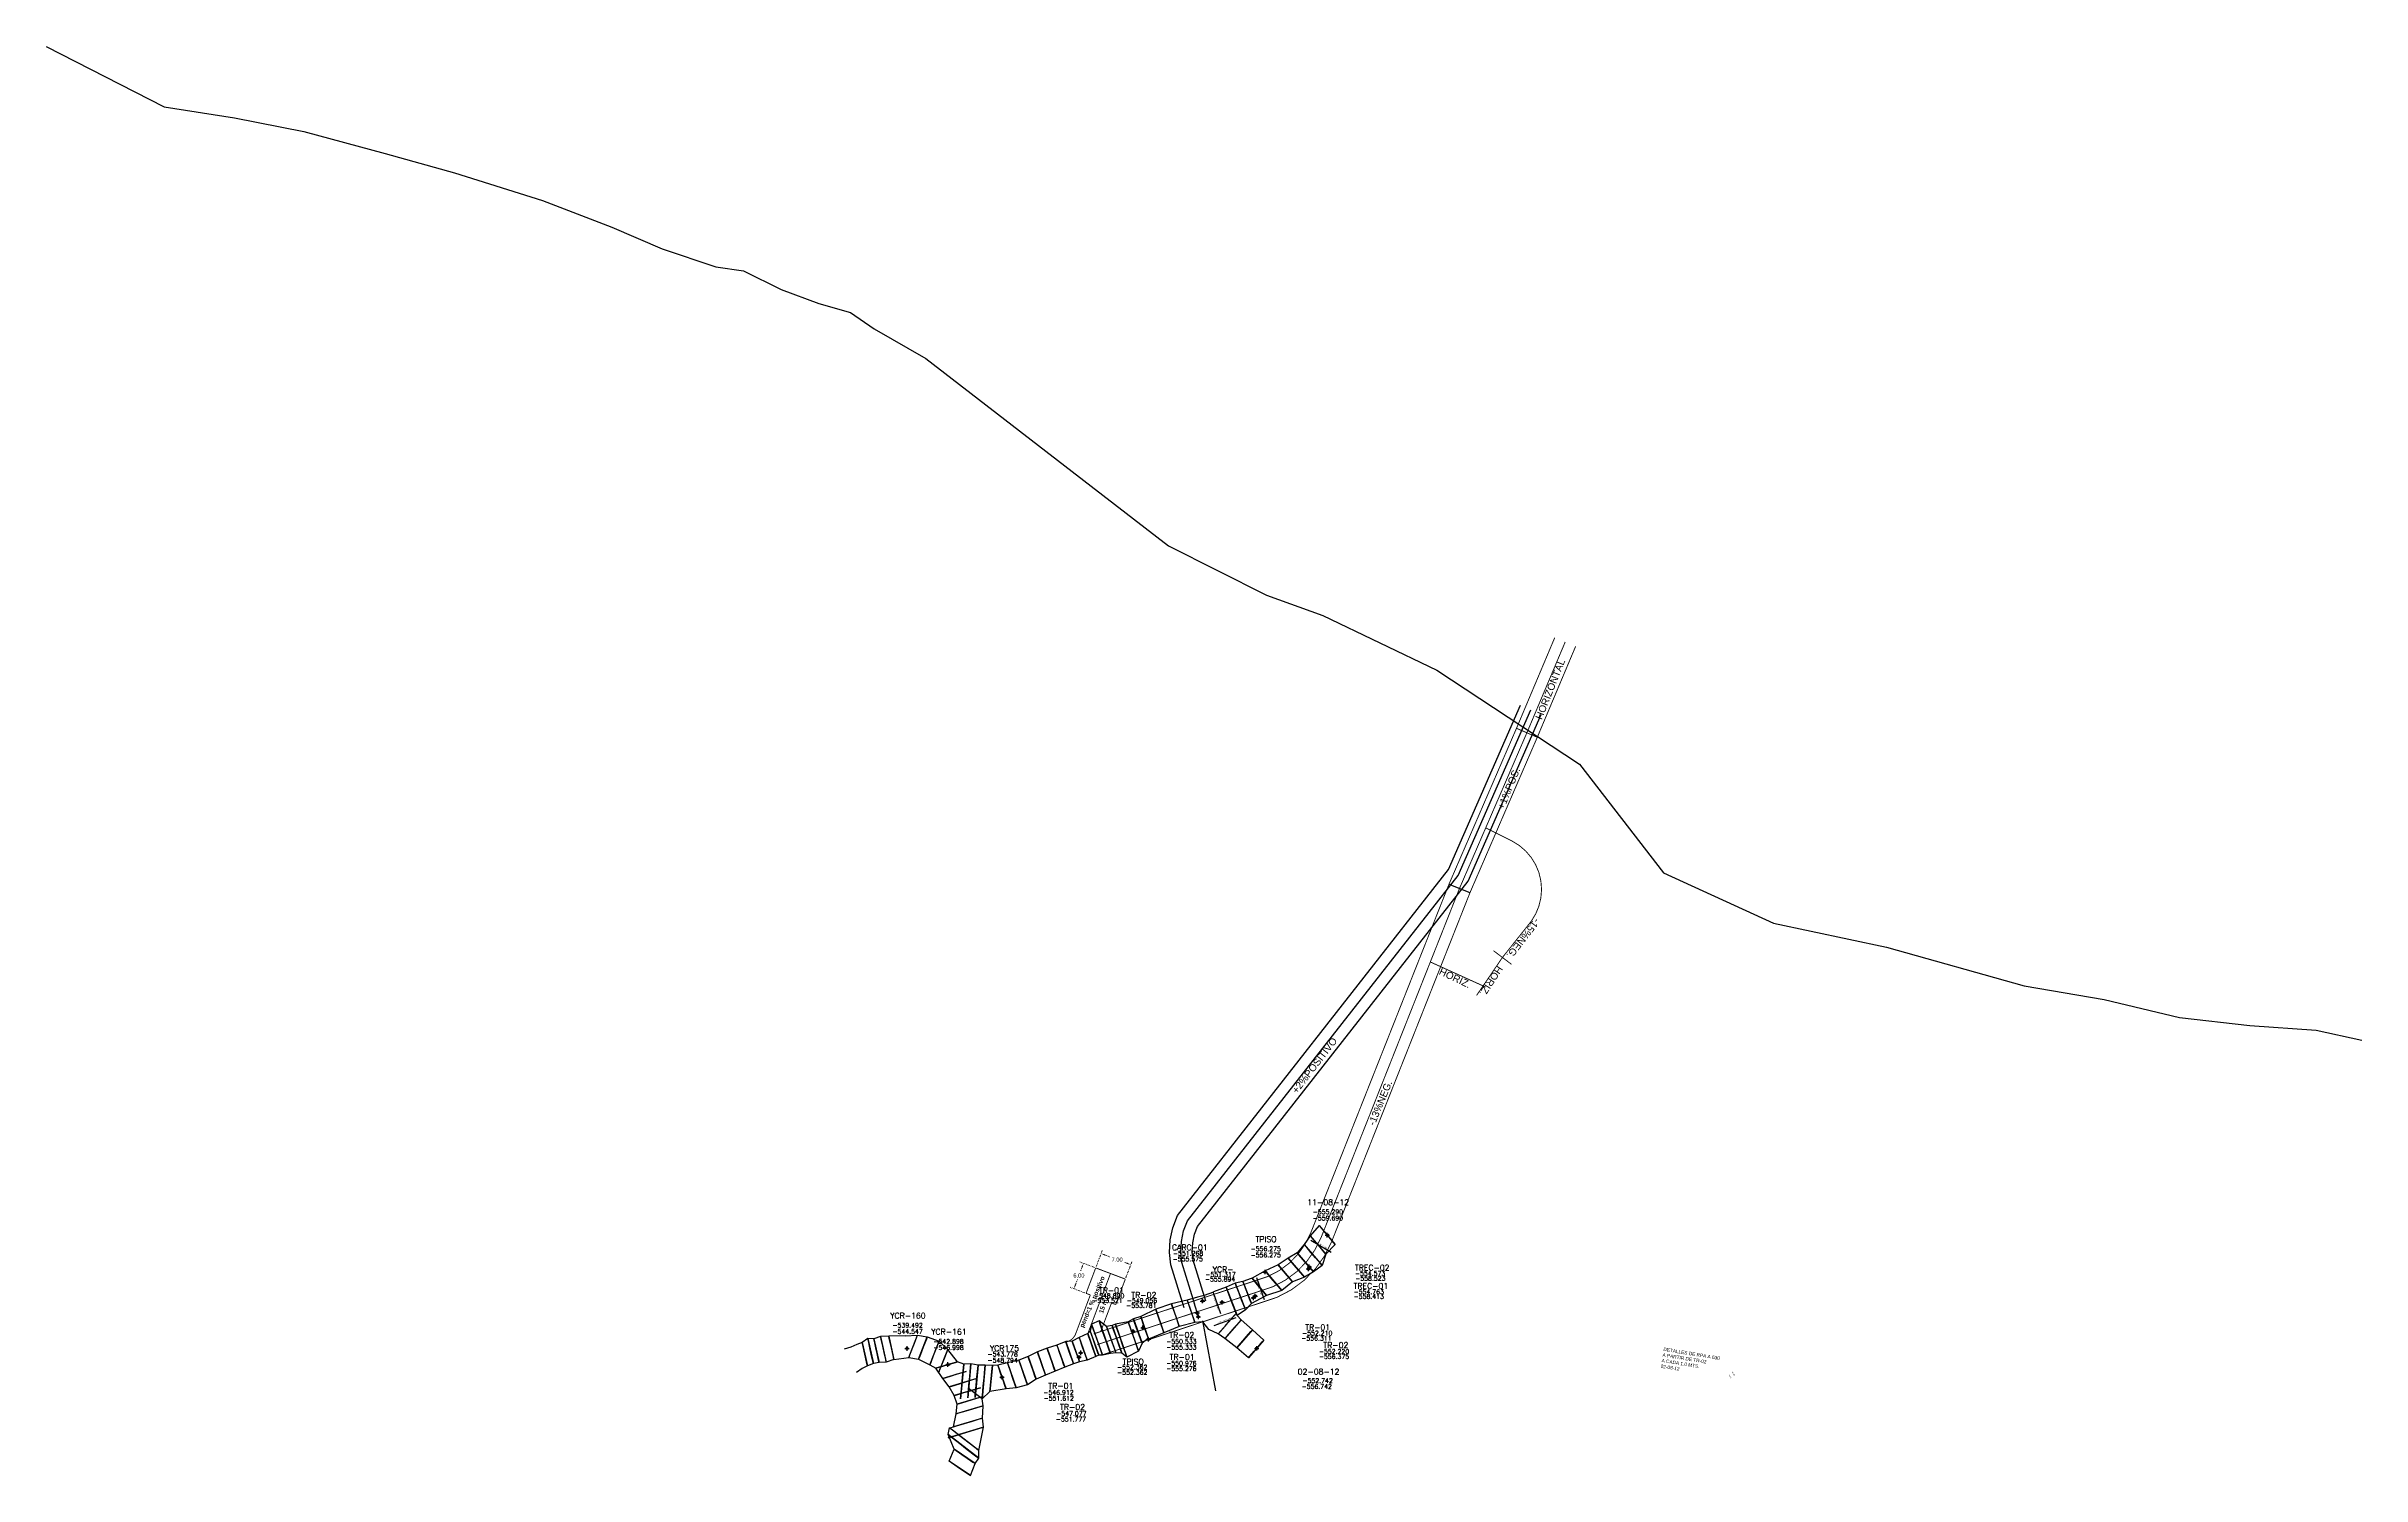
# Model space of a CAD drawing. Extents: x 10530 to 11041, y 9549 to 9865.
import ezdxf
from ezdxf.enums import TextEntityAlignment as Align

# ---------------------------------------------------------------- set-up
doc = ezdxf.new("R2010")
doc.units = 0
doc.header["$MEASUREMENT"] = 0
doc.header["$PDMODE"] = 34
doc.header["$PDSIZE"] = 0.5
doc.linetypes.add('DASHDOT', pattern=[1, 0.5, -0.25, 0, -0.25])
for name, color, linetype in [('ACC-610-PROY', 7, 'Continuous'), ('MEDIDA', 170, 'Continuous'), ('R-425-7056-NW-SCR', 192, 'Continuous'), ('R-425-7056-NW-SCR-SEC', 192, 'Continuous'), ('R-550-7787-NE-PROY', 7, 'Continuous'), ('R-550-7787-NE-SCR', 222, 'Continuous'), ('R-550-7787-NE-SCR-FIC', 222, 'Continuous'), ('R-550-7787-NE-SCR-SEC', 222, 'Continuous')]:
    doc.layers.add(name, color=color, linetype=linetype)
doc.styles.add('ROMAND', font='romand.shx')
doc.styles.add('ROMANS', font='romans')
doc.styles.get("Standard").update_dxf_attribs({"font": 'ARIAL.TTF'})
doc.dimstyles.get("Standard").update_dxf_attribs({"dimtxt": 0.18, "dimasz": 0.18, "dimexe": 0.18, "dimexo": 0.0625, "dimgap": 0.09, "dimtad": 0, "dimtih": 1, "dimtoh": 1, "dimdec": 4, "dimzin": 0, "dimdsep": 46, "dimtxsty": 'Standard', "dimcen": 0.09, "dimaunit": 1, "dimadec": 3, "dimazin": 0, "dimtfac": 1, "dimtdec": 4, "dimtofl": 0, "dimtmove": 0, "dimatfit": 3, "dimfxl": 0, "dimtolj": 1, "dimtzin": 0, "dimarcsym": 0})

# ---------------------------------------------------------------- blocks, each defined once
blk = doc.blocks.new('F2')
blk.add_point((0, 0))
at = {"style": 'ROMAND'}
for tag, height, p in [('NOMBRE', 1.25, (0.2, 6.62)), ('CIELO', 1, (0.14, 4.62)), ('PISO', 1, (0.14, 3.25))]:
    blk.add_attdef(tag, text='', height=height, dxfattribs=at).set_placement(p, align=Align.CENTER)
at = {"style": 'ROMANS', "flags": 1}
for tag, p in [('LOCALIZACION', (-0.07, -4.93)), ('MINA', (-0.07, -3.26)), ('ESTRUCTURA', (-0.07, -6.62)), ('NIVEL', (-0.07, -8.29)), ('OBRA', (-0.07, -10.12)), ('ATRAS', (-0.07, -13.48)), ('FECHA', (-0.07, -11.79)), ('TOPOGRAFO', (2.67, -15.3))]:
    blk.add_attdef(tag, text='', height=1.25, dxfattribs=at).set_placement(p, align=Align.CENTER)
blk = doc.blocks.new('*D2')
at = {"layer": 'Defpoints', "color": 0, "linetype": 'DASHDOT'}
for p in [(10761.61, 9595.16), (10769.35, 9595.86), (10768.15, 9592.68)]:
    blk.add_point(p, dxfattribs=at)
at = {"layer": 'R-550-7787-NE-PROY', "color": 0, "linetype": 'DASHDOT', "lineweight": 0}
for p, q in [((10761.72, 9595.45), (10763.12, 9599.17)), ((10763.65, 9598.01), (10764.73, 9597.6)), ((10768.51, 9596.17), (10767.96, 9596.38)), ((10768.26, 9592.98), (10769.67, 9596.7))]:
    blk.add_line(p, q, dxfattribs=at)
at = {"layer": 'R-550-7787-NE-PROY', "color": 0, "linetype": 'DASHDOT'}
for points in [[(10763.7, 9598.15), (10763.59, 9597.87), (10762.8, 9598.33)], [(10768.56, 9596.32), (10768.46, 9596.03), (10769.35, 9595.86)]]:
    blk.add_solid(points, dxfattribs=at)
at = {"layer": 'R-550-7787-NE-PROY', "color": 0, "linetype": 'DASHDOT', "lineweight": 0, "insert": (10766.34, 9596.99), "char_height": 0.9, "attachment_point": 5}
blk.add_mtext('\\A1;7.00', dxfattribs=at)
blk = doc.blocks.new('*D3')
at = {"layer": 'Defpoints', "color": 0, "linetype": 'DASHDOT'}
for p in [(10758.92, 9596.17), (10761.61, 9595.16), (10759.49, 9589.54)]:
    blk.add_point(p, dxfattribs=at)
at = {"layer": 'R-550-7787-NE-PROY', "color": 0, "linetype": 'DASHDOT', "lineweight": 0}
for p, q in [((10761.31, 9595.27), (10758.08, 9596.49)), ((10758.6, 9595.33), (10758.25, 9594.39)), ((10759.19, 9589.65), (10755.96, 9590.87)), ((10757.12, 9591.4), (10757.56, 9592.57))]:
    blk.add_line(p, q, dxfattribs=at)
at = {"layer": 'R-550-7787-NE-PROY', "color": 0, "linetype": 'DASHDOT'}
for points in [[(10758.46, 9595.38), (10758.74, 9595.28), (10758.92, 9596.17)], [(10756.98, 9591.45), (10757.26, 9591.35), (10756.8, 9590.56)]]:
    blk.add_solid(points, dxfattribs=at)
at = {"layer": 'R-550-7787-NE-PROY', "color": 0, "linetype": 'DASHDOT', "lineweight": 0, "insert": (10757.9, 9593.48), "char_height": 0.9, "attachment_point": 5}
blk.add_mtext('\\A1;6.00', dxfattribs=at)

msp = doc.modelspace()

# ---------------------------------------------------------------- linework, layer by layer
for points, elevation in [([(10529.81, 9864.822), (10555.85, 9851.479), (10571.38, 9849.072), (10586.69, 9846.01), (10604.63, 9841.197), (10619.94, 9836.932), (10639.41, 9830.807), (10654.72, 9824.9), (10665.88, 9820.088), (10677.69, 9816.15), (10683.82, 9815.275), (10692.13, 9811.119), (10700.44, 9808.057), (10707.44, 9806.088), (10712.69, 9802.479), (10724.07, 9795.916), (10760.6, 9767.697), (10777.66, 9754.572), (10799.32, 9743.635), (10811.78, 9739.15), (10836.94, 9727.119), (10868.44, 9706.338), (10887.03, 9682.385), (10911.32, 9671.229), (10936.25, 9665.979), (10966.66, 9657.447), (10984.38, 9654.385), (11001, 9650.447), (11016.53, 9648.697), (11031.19, 9647.604), (11041.25, 9645.416)], -566.108), ([(10784.284, 9584.36), (10783.324, 9587.451)], -550.976), ([(10733.48, 9568.587), (10736.517, 9566.313)], -546.324)]:
    msp.add_lwpolyline(points, dxfattribs=dict(elevation=elevation))
at = {"layer": 'ACC-610-PROY'}
for points in [[(10781.154, 9586.347), (10778.21, 9595.813), (10777.913, 9598.594), (10778.053, 9601.34), (10778.625, 9604.026), (10779.669, 9606.761), (10839.528, 9683.112), (10855.441, 9719.365)], [(10785.928, 9587.832), (10783.13, 9596.831), (10782.927, 9598.732), (10783.027, 9600.688), (10783.435, 9602.606), (10784.071, 9604.271), (10843.852, 9680.524), (10860.019, 9717.355)]]:
    msp.add_lwpolyline(points, dxfattribs=at)
at = {"layer": 'ACC-610-PROY', "elevation": -555.019}
msp.add_lwpolyline([(10783.541, 9587.089), (10780.67, 9596.322), (10780.42, 9598.663), (10780.54, 9601.014), (10781.03, 9603.316), (10781.87, 9605.516), (10841.69, 9681.818), (10857.73, 9718.36)], dxfattribs=at)
at = {"layer": 'MEDIDA', "color": 170}
for points, elevation in [([(10809.14, 9601.246), (10813.585, 9598.637)], -552.22), ([(10789.267, 9585.011), (10787.582, 9589.881)], -550.986), ([(10798.872, 9588.105), (10797.187, 9592.976)], -550.986), ([(10787.788, 9582.431), (10792.617, 9584.232)], -551.007)]:
    msp.add_lwpolyline(points, dxfattribs=dict(at, elevation=elevation))
at = {"layer": 'R-425-7056-NW-SCR'}
for points in [[(10715.906, 9580.09, -543.82), (10714.107, 9580.003, -543.326), (10712.608, 9579.469, -543.165), (10711.27, 9579.585, -542.753), (10710.049, 9578.704, -542.424), (10708.839, 9578.234, -542.212), (10707.554, 9577.645, -541.983), (10706.084, 9577.232, -542.05)], [(10715.906, 9580.09, -538.32), (10714.107, 9580.003, -538.326), (10712.608, 9579.469, -538.065), (10711.27, 9579.585, -537.853), (10710.049, 9578.704, -537.524), (10708.839, 9578.234, -537.512), (10707.554, 9577.645, -536.972), (10706.084, 9577.232, -537.05)], [(10719.541, 9580.152, -539.015), (10715.906, 9580.09, -538.32)], [(10719.541, 9580.152, -543.915), (10715.906, 9580.09, -543.82)], [(10719.541, 9580.152, -539.015), (10722.244, 9580.33, -539.419), (10724.403, 9579.91, -540.121), (10727.001, 9578.995, -541.333), (10728.922, 9577.164, -542.691)], [(10719.541, 9580.152, -543.915), (10722.244, 9580.33, -544.619), (10724.403, 9579.91, -545.121), (10727.001, 9578.995, -545.833), (10728.922, 9577.164, -546.291)], [(10717.041, 9574.913, -538.32), (10715.349, 9574.337, -538.326), (10713.743, 9574.292, -538.065), (10712.49, 9574.018, -537.853), (10711.184, 9573.526, -537.524), (10709.996, 9572.959, -537.512), (10708.775, 9572.077, -536.972)], [(10717.041, 9574.913, -543.82), (10715.349, 9574.337, -543.326), (10713.743, 9574.292, -543.165), (10712.49, 9574.018, -542.753), (10711.184, 9573.526, -542.424), (10709.996, 9572.959, -542.212), (10708.775, 9572.077, -541.983)], [(10717.041, 9574.913, -538.32), (10720.303, 9575.398, -539.419), (10722.462, 9574.978, -540.121), (10724.95, 9573.784, -541.333), (10726.295, 9573.002, -542.898)], [(10717.041, 9574.913, -543.82), (10720.303, 9575.398, -544.619), (10722.462, 9574.978, -545.121), (10724.95, 9573.784, -545.833), (10726.295, 9573.002, -546.548)], [(10732.455, 9573.894, -543.497), (10731.082, 9574.448, -542.898), (10728.922, 9577.164, -542.691)], [(10732.455, 9573.894, -547.197), (10731.082, 9574.448, -546.548), (10728.922, 9577.164, -546.291)], [(10729.339, 9559.884, -549.447), (10730.2, 9560.073, -548.422), (10730.793, 9562.949, -548.418), (10730.985, 9565.082, -548.183), (10730.315, 9566.954, -547.549), (10729.205, 9568.901, -547.291), (10727.807, 9570.762, -547.033), (10726.295, 9573.002, -546.548)], [(10729.339, 9559.884, -544.947), (10730.2, 9560.073, -543.422), (10730.793, 9562.949, -543.318), (10730.985, 9565.082, -543.283), (10730.315, 9566.954, -543.349), (10729.205, 9568.901, -543.291), (10727.807, 9570.762, -543.133), (10726.295, 9573.002, -542.898)], [(10735.828, 9554.872, -544.947), (10736.805, 9559.993, -544.157), (10736.614, 9562.01, -543.422), (10736.729, 9564.742, -543.318), (10736.517, 9566.29, -543.648)], [(10735.828, 9554.872, -549.447), (10736.805, 9559.993, -548.557), (10736.614, 9562.01, -548.422), (10736.729, 9564.742, -548.418), (10736.517, 9566.29, -548.048)], [(10730.327, 9555.135, -549.498), (10729.039, 9558.35, -549.538), (10729.339, 9559.884, -549.447)], [(10730.327, 9555.135, -544.798), (10729.039, 9558.35, -545.038), (10729.339, 9559.884, -544.947)], [(10729.26, 9552.503, -549.859), (10730.327, 9555.135, -549.498)], [(10729.26, 9552.503, -545.159), (10730.327, 9555.135, -544.798)], [(10734.955, 9551.983, -549.498), (10735.766, 9553.155, -549.538), (10735.828, 9554.872, -549.447)], [(10734.955, 9551.983, -544.798), (10735.766, 9553.155, -545.038), (10735.828, 9554.872, -544.947)], [(10733.971, 9549.294, -549.859), (10734.955, 9551.983, -549.498)], [(10733.971, 9549.294, -545.159), (10734.955, 9551.983, -544.798)]]:
    msp.add_polyline3d(points, dxfattribs=at)
at = {"layer": 'R-425-7056-NW-SCR-SEC'}
for points in [[(10711.27, 9579.585, -542.753), (10712.49, 9574.018, -542.753), (10712.49, 9574.018, -539.911), (10712.368, 9574.574, -538.47), (10712.033, 9576.105, -537.853), (10711.728, 9577.497, -537.853), (10711.392, 9579.029, -538.47), (10711.27, 9579.585, -539.911), (10711.27, 9579.585, -542.753)], [(10712.608, 9579.469, -543.165), (10713.743, 9574.292, -543.165), (10713.743, 9574.292, -540.207), (10713.63, 9574.81, -538.708), (10713.318, 9576.234, -538.065), (10713.034, 9577.528, -538.065), (10712.722, 9578.952, -538.708), (10712.608, 9579.469, -540.207), (10712.608, 9579.469, -543.165)], [(10714.107, 9580.003, -543.326), (10715.349, 9574.337, -543.326), (10715.349, 9574.337, -540.426), (10715.225, 9574.904, -538.956), (10714.884, 9576.462, -538.326), (10714.573, 9577.878, -538.326), (10714.232, 9579.436, -538.956), (10714.107, 9580.003, -540.426), (10714.107, 9580.003, -543.326)], [(10715.906, 9580.09, -543.82), (10717.041, 9574.913, -543.82), (10717.041, 9574.913, -540.63), (10716.928, 9575.43, -539.013), (10716.616, 9576.854, -538.32), (10716.332, 9578.148, -538.32), (10716.02, 9579.572, -539.013), (10715.906, 9580.09, -540.63), (10715.906, 9580.09, -543.82)], [(10720.303, 9575.398, -544.619), (10722.244, 9580.33, -544.619), (10722.244, 9580.33, -541.603), (10722.049, 9579.837, -540.074), (10721.516, 9578.481, -539.419), (10721.03, 9577.248, -539.419), (10720.497, 9575.891, -540.074), (10720.303, 9575.398, -541.603), (10720.303, 9575.398, -544.619)], [(10722.462, 9574.978, -545.121), (10724.403, 9579.91, -545.121), (10724.403, 9579.91, -542.221), (10724.209, 9579.417, -540.751), (10723.675, 9578.061, -540.121), (10723.19, 9576.828, -540.121), (10722.656, 9575.472, -540.751), (10722.462, 9574.978, -542.221), (10722.462, 9574.978, -545.121)], [(10710.049, 9578.704, -542.424), (10711.184, 9573.526, -542.424), (10711.184, 9573.526, -539.582), (10711.071, 9574.044, -538.141), (10710.759, 9575.468, -537.524), (10710.475, 9576.762, -537.524), (10710.163, 9578.186, -538.141), (10710.049, 9578.704, -539.582), (10710.049, 9578.704, -542.424)], [(10724.95, 9573.784, -545.833), (10727.001, 9578.995, -545.833), (10727.001, 9578.995, -543.223), (10726.796, 9578.474, -541.9), (10726.232, 9577.041, -541.333), (10725.719, 9575.738, -541.333), (10725.155, 9574.305, -541.9), (10724.95, 9573.784, -543.223), (10724.95, 9573.784, -545.833)], [(10731.082, 9574.448, -546.548), (10726.295, 9573.002, -546.548), (10726.295, 9573.002, -544.431), (10726.774, 9573.147, -543.358), (10728.09, 9573.544, -542.898), (10729.287, 9573.906, -542.898), (10730.603, 9574.303, -543.358), (10731.082, 9574.448, -544.431), (10731.082, 9574.448, -546.548)], [(10726.944, 9572.14, -546.291), (10728.922, 9577.164, -546.291), (10728.922, 9577.164, -544.203), (10728.724, 9576.662, -543.144), (10728.18, 9575.28, -542.691), (10727.686, 9574.024, -542.691), (10727.142, 9572.642, -543.144), (10726.944, 9572.14, -544.203), (10726.944, 9572.14, -546.291)], [(10732.977, 9572.323, -547.033), (10727.807, 9570.762, -547.033), (10727.807, 9570.762, -544.771), (10728.324, 9570.918, -543.624), (10729.746, 9571.347, -543.133), (10731.038, 9571.737, -543.133), (10732.46, 9572.167, -543.624), (10732.977, 9572.323, -544.771), (10732.977, 9572.323, -547.033)], [(10735.332, 9570.752, -547.291), (10729.205, 9568.901, -547.291), (10729.205, 9568.901, -544.971), (10729.818, 9569.086, -543.795), (10731.502, 9569.595, -543.291), (10733.034, 9570.058, -543.291), (10734.719, 9570.567, -543.795), (10735.332, 9570.752, -544.971), (10735.332, 9570.752, -547.291)], [(10736.155, 9568.718, -547.549), (10730.315, 9566.954, -547.549), (10730.315, 9566.954, -545.113), (10730.899, 9567.131, -543.878), (10732.505, 9567.616, -543.349), (10733.965, 9568.057, -543.349), (10735.571, 9568.541, -543.878), (10736.155, 9568.718, -545.113), (10736.155, 9568.718, -547.549)], [(10736.729, 9564.742, -548.418), (10730.793, 9562.949, -548.418), (10730.793, 9562.949, -545.46), (10731.387, 9563.128, -543.96), (10733.019, 9563.621, -543.318), (10734.503, 9564.069, -543.318), (10736.135, 9564.562, -543.96), (10736.729, 9564.742, -545.46), (10736.729, 9564.742, -548.418)], [(10736.442, 9566.73, -548.183), (10730.985, 9565.082, -548.183), (10730.985, 9565.082, -545.341), (10731.531, 9565.247, -543.901), (10733.031, 9565.7, -543.283), (10734.395, 9566.112, -543.283), (10735.896, 9566.565, -543.901), (10736.442, 9566.73, -545.341), (10736.442, 9566.73, -548.183)], [(10736.805, 9559.993, -548.557), (10729.051, 9557.651, -548.557), (10729.051, 9557.651, -546.005), (10729.826, 9557.885, -544.711), (10731.958, 9558.529, -544.157), (10733.897, 9559.114, -544.157), (10736.029, 9559.758, -544.711), (10736.805, 9559.993, -546.005), (10736.805, 9559.993, -548.557)], [(10735.828, 9554.872, -549.447), (10729.339, 9559.884, -549.447), (10729.339, 9559.884, -546.837), (10729.988, 9559.383, -545.514), (10731.772, 9558.004, -544.947), (10733.395, 9556.751, -544.947), (10735.179, 9555.373, -545.514), (10735.828, 9554.872, -546.837), (10735.828, 9554.872, -549.447)], [(10736.614, 9562.01, -548.422), (10730.2, 9560.073, -548.422), (10730.2, 9560.073, -545.522), (10730.841, 9560.266, -544.052), (10732.605, 9560.799, -543.422), (10734.208, 9561.283, -543.422), (10735.972, 9561.816, -544.052), (10736.614, 9562.01, -545.522), (10736.614, 9562.01, -548.422)], [(10735.766, 9553.155, -549.538), (10729.039, 9558.35, -549.538), (10729.039, 9558.35, -546.928), (10729.711, 9557.831, -545.605), (10731.561, 9556.402, -545.038), (10733.243, 9555.103, -545.038), (10735.093, 9553.674, -545.605), (10735.766, 9553.155, -546.928), (10735.766, 9553.155, -549.538)], [(10734.955, 9551.983, -549.498), (10730.327, 9555.135, -549.498), (10730.327, 9555.135, -546.772), (10730.79, 9554.82, -545.39), (10732.063, 9553.953, -544.798), (10733.22, 9553.165, -544.798), (10734.493, 9552.298, -545.39), (10734.955, 9551.983, -546.772), (10734.955, 9551.983, -549.498)], [(10733.971, 9549.294, -549.859), (10729.26, 9552.503, -549.859), (10729.26, 9552.503, -547.133), (10729.731, 9552.182, -545.751), (10731.026, 9551.299, -545.159), (10732.204, 9550.497, -545.159), (10733.5, 9549.615, -545.751), (10733.971, 9549.294, -547.133), (10733.971, 9549.294, -549.859)]]:
    msp.add_polyline3d(points, dxfattribs=at)
at = {"layer": 'R-550-7787-NE-PROY', "color": 3, "linetype": 'DASHDOT', "lineweight": 0, "const_width": 0.2, "flags": 128}
for points in [[(10761.179, 9580.599), (10796.921, 9592.353), (10799.699, 9593.287), (10802.14, 9594.557), (10804.344, 9596.191), (10806.268, 9598.151), (10807.86, 9600.387), (10809.125, 9602.926), (10833.199, 9663.613), (10839.651, 9679.875), (10854.551, 9714.265), (10863.017, 9734.317)], [(10762.741, 9575.849), (10798.499, 9587.609), (10801.661, 9588.671), (10804.8, 9590.305), (10807.636, 9592.409), (10810.112, 9594.929), (10812.16, 9597.807), (10813.695, 9600.886), (10837.847, 9661.769), (10844.269, 9677.959), (10859.149, 9712.299), (10867.623, 9732.373)], [(10759.486, 9589.543), (10761.606, 9595.156)], [(10761.606, 9595.156), (10768.154, 9592.683)], [(10759.486, 9589.543), (10760.422, 9589.189)], [(10766.035, 9587.07), (10768.154, 9592.683)], [(10757.196, 9580.645), (10760.422, 9589.189)], [(10762.731, 9581.151), (10765.099, 9587.423)], [(10765.099, 9587.423), (10766.035, 9587.07)]]:
    msp.add_lwpolyline(points, dxfattribs=at)
at = {"layer": 'R-550-7787-NE-PROY', "color": 1, "linetype": 'DASHDOT', "lineweight": 0, "const_width": 0.2, "elevation": -552.252, "flags": 128}
msp.add_lwpolyline([(10761.96, 9578.224), (10797.71, 9589.981), (10800.68, 9590.979), (10803.47, 9592.431), (10805.99, 9594.3), (10808.19, 9596.54), (10810.01, 9599.097), (10811.41, 9601.906), (10835.523, 9662.691), (10841.96, 9678.917), (10856.85, 9713.282), (10865.32, 9733.345)], dxfattribs=at)
at = {"layer": 'R-550-7787-NE-PROY', "color": 3, "linetype": 'DASHDOT', "lineweight": 0, "const_width": 0.2, "flags": 128}
for points, elevation in [([(10854.556, 9714.276), (10859.149, 9712.299)], -569.987), ([(10847.755, 9692.291), (10853.54, 9689.408), (10855.15, 9688.423), (10856.58, 9687.199), (10857.8, 9685.768), (10858.79, 9684.161), (10859.51, 9682.421), (10859.94, 9680.59), (10860.09, 9678.713), (10859.94, 9676.836), (10859.5, 9675.005), (10858.78, 9673.266), (10857.8, 9671.66), (10851.45, 9663.688), (10845.73, 9655.29)], -570.266), ([(10844.285, 9677.995), (10839.636, 9679.839)], -570.362), ([(10835.523, 9662.691), (10847.73, 9657.162)], -552.252), ([(10835.523, 9662.691), (10847.73, 9657.162)], -568.03), ([(10853.439, 9662.176), (10849.462, 9665.199)], -570.266), ([(10853.439, 9662.176), (10849.462, 9665.199)], -570.266)]:
    msp.add_lwpolyline(points, dxfattribs=dict(at, elevation=elevation))
at = {"layer": 'R-550-7787-NE-PROY', "elevation": -571.592}
msp.add_lwpolyline([(10839.636, 9679.839), (10844.285, 9677.995)], dxfattribs=at)
at = {"layer": 'R-550-7787-NE-PROY', "color": 1, "linetype": 'DASHDOT', "lineweight": 0, "const_width": 0.2, "flags": 128}
msp.add_lwpolyline([(10759.879, 9580.675), (10764.88, 9593.919)], dxfattribs=at)
at = {"layer": 'R-550-7787-NE-PROY', "color": 3, "linetype": 'DASHDOT', "lineweight": 0, "const_width": 0.2, "flags": 128}
msp.add_lwpolyline([(10754.503, 9578.707, 0.3016008), (10757.196, 9580.645)], format="xyb", dxfattribs=at)
at = {"layer": 'R-550-7787-NE-SCR'}
for points in [[(10810.949, 9604.535, -559.69), (10809.017, 9602.239, -559.193), (10807.677, 9600.314, -558.913), (10806.131, 9598.477, -558.616), (10804.143, 9597.314, -558.135), (10801.919, 9595.82, -557.488), (10799.006, 9594.527, -557.075), (10796.136, 9592.878, -556.729), (10795.982, 9592.799, -556.694)], [(10810.949, 9604.535, -555.29), (10809.017, 9602.239, -554.793), (10807.677, 9600.314, -554.513), (10806.131, 9598.477, -554.416), (10804.143, 9597.314, -554.035), (10801.919, 9595.82, -553.188), (10799.006, 9594.527, -552.475), (10796.136, 9592.878, -551.929), (10795.982, 9592.799, -551.948)], [(10814.509, 9600.343, -555.29), (10812.447, 9598.199, -554.793), (10811.624, 9595.664, -554.513), (10809.691, 9594.284, -554.416), (10807.702, 9593.121, -554.035), (10805.09, 9592.084, -553.188), (10802.695, 9590.182, -552.475), (10799.372, 9589.067, -551.929), (10797.926, 9588.356, -552.33)], [(10814.509, 9600.343, -559.69), (10812.447, 9598.199, -559.193), (10811.624, 9595.664, -558.913), (10809.691, 9594.284, -558.616), (10807.702, 9593.121, -558.135), (10805.09, 9592.084, -557.488), (10802.695, 9590.182, -557.075), (10799.372, 9589.067, -556.729), (10797.926, 9588.356, -556.53)], [(10787.607, 9589.809, -550.986), (10785.55, 9589.097, -550.967), (10784.114, 9588.706, -550.45), (10781.838, 9588.024, -550.403), (10778.34, 9587.237, -550.181), (10774.881, 9586.04, -549.946), (10771.552, 9584.465, -549.31), (10769.942, 9583.895, -548.672)], [(10787.607, 9589.809, -555.486), (10785.55, 9589.097, -555.567), (10784.114, 9588.706, -555.55), (10781.838, 9588.024, -555.303), (10778.34, 9587.237, -554.781), (10774.881, 9586.04, -554.146), (10771.552, 9584.465, -553.81), (10769.942, 9583.895, -553.772)], [(10795.982, 9592.799, -556.694), (10794.12, 9592.14, -556.316), (10792.434, 9591.812, -556.25), (10790.427, 9590.931, -556.036), (10787.641, 9589.857, -555.743)], [(10795.982, 9592.799, -551.948), (10794.12, 9592.14, -552.116), (10792.434, 9591.812, -552.05), (10790.427, 9590.931, -551.736), (10787.641, 9589.857, -551.443)], [(10797.926, 9588.356, -552.33), (10797.926, 9588.356, -552.33), (10795.991, 9587.288, -552.116), (10794.7, 9585.933, -552.05), (10792.836, 9584.679, -551.736), (10792.828, 9584.676, -551.735)], [(10797.926, 9588.356, -556.53), (10797.926, 9588.356, -556.53), (10795.991, 9587.288, -556.316), (10794.7, 9585.933, -556.25), (10792.836, 9584.679, -556.036), (10792.828, 9584.676, -556.035)], [(10798.746, 9579.208, -556.742), (10796.256, 9581.518, -556.452), (10793.775, 9583.687, -556.167), (10792.836, 9584.679, -556.036)], [(10798.746, 9579.208, -552.742), (10796.256, 9581.518, -552.552), (10793.775, 9583.687, -552.367), (10792.836, 9584.679, -551.736)], [(10757.968, 9579.779, -551.891), (10756.421, 9578.981, -551.792), (10756.421, 9578.981, -551.792), (10754.978, 9578.9, -551.216), (10753.045, 9578.117, -550.952), (10750.858, 9577.457, -550.663), (10748.738, 9576.608, -550.273), (10746.683, 9575.571, -549.784), (10746.683, 9575.571, -549.784), (10744.657, 9574.755, -549.507), (10742.123, 9574.186, -549.18), (10739.997, 9573.653, -548.803)], [(10757.968, 9579.779, -547.391), (10756.421, 9578.981, -546.592), (10756.421, 9578.981, -546.592), (10754.978, 9578.9, -546.616), (10753.045, 9578.117, -546.052), (10750.858, 9577.457, -545.763), (10748.738, 9576.608, -545.273), (10746.683, 9575.571, -544.884), (10746.683, 9575.571, -544.884), (10744.657, 9574.755, -544.707), (10742.123, 9574.186, -543.78), (10739.997, 9573.653, -544.003)], [(10769.942, 9583.895, -553.772), (10769.942, 9583.895, -553.772), (10768.796, 9583.279, -553.681), (10765.957, 9582.702, -553.255), (10765.211, 9582.439, -553.137), (10764.025, 9582.233, -552.861), (10762.34, 9583.441, -552.684), (10760.695, 9582.755, -552.42), (10760.414, 9581.171, -552.302), (10759.861, 9580.658, -552.199), (10757.968, 9579.779, -551.891)], [(10769.942, 9583.895, -548.672), (10769.942, 9583.895, -548.672), (10768.796, 9583.279, -548.881), (10765.957, 9582.702, -548.355), (10765.211, 9582.439, -548.437), (10764.025, 9582.233, -548.061), (10762.34, 9583.441, -547.784), (10760.695, 9582.755, -547.92), (10760.414, 9581.171, -547.602), (10759.861, 9580.658, -547.199), (10757.968, 9579.779, -547.391)], [(10772.824, 9579.292, -553.848), (10772.824, 9579.292, -553.848), (10771.837, 9578.52, -553.772), (10771.09, 9576.772, -553.681), (10768.518, 9575.441, -553.255), (10767.373, 9576.309, -553.137), (10766.087, 9576.386, -552.861), (10764.868, 9576.274, -552.684), (10763.122, 9575.87, -552.42), (10762.276, 9575.89, -552.302), (10761.657, 9575.566, -552.199), (10759.731, 9574.781, -551.891)], [(10772.824, 9579.292, -549.048), (10772.824, 9579.292, -549.048), (10771.837, 9578.52, -548.672), (10771.09, 9576.772, -548.881), (10768.518, 9575.441, -548.355), (10767.373, 9576.309, -548.437), (10766.087, 9576.386, -548.061), (10764.868, 9576.274, -547.784), (10763.122, 9575.87, -547.92), (10762.276, 9575.89, -547.602), (10761.657, 9575.566, -547.199), (10759.731, 9574.781, -547.391)], [(10786.622, 9581.572, -551.743), (10785.259, 9583.276, -550.45), (10785.259, 9583.276, -550.45), (10783.538, 9583.11, -550.403), (10780.073, 9582.229, -550.181), (10776.679, 9580.843, -549.946), (10773.285, 9579.457, -549.31), (10772.824, 9579.292, -549.048)], [(10786.622, 9581.572, -555.943), (10785.259, 9583.276, -555.55), (10785.259, 9583.276, -555.55), (10783.538, 9583.11, -555.303), (10780.073, 9582.229, -554.781), (10776.679, 9580.843, -554.146), (10773.285, 9579.457, -553.81), (10772.824, 9579.292, -553.848)], [(10795.323, 9575.294, -552.742), (10792.767, 9577.528, -552.552), (10790.155, 9579.546, -552.367), (10788.671, 9580.578, -552.366), (10786.622, 9581.572, -551.743)], [(10795.323, 9575.294, -556.742), (10792.767, 9577.528, -556.452), (10790.155, 9579.546, -556.167), (10788.671, 9580.578, -556.066), (10786.622, 9581.572, -555.943)], [(10759.731, 9574.781, -551.891), (10758.008, 9574.451, -551.792), (10758.008, 9574.451, -551.792), (10756.697, 9573.992, -551.216), (10754.763, 9573.209, -550.952), (10752.643, 9572.36, -550.663), (10750.523, 9571.512, -550.273), (10748.435, 9570.569, -549.784), (10748.435, 9570.569, -549.784), (10746.541, 9569.376, -549.507), (10744.04, 9568.712, -549.18), (10741.815, 9568.462, -548.803)], [(10759.731, 9574.781, -547.391), (10758.008, 9574.451, -546.592), (10758.008, 9574.451, -546.592), (10756.697, 9573.992, -546.616), (10754.763, 9573.209, -546.052), (10752.643, 9572.36, -545.763), (10750.523, 9571.512, -545.273), (10748.435, 9570.569, -544.884), (10748.435, 9570.569, -544.884), (10746.541, 9569.376, -544.707), (10744.04, 9568.712, -543.78), (10741.815, 9568.462, -544.003)], [(10739.997, 9573.653, -544.003), (10738.777, 9573.614, -543.498), (10737.194, 9573.659, -543.648), (10735.611, 9573.704, -543.698), (10734.047, 9573.948, -543.447), (10732.455, 9573.894, -543.497)], [(10739.997, 9573.653, -548.803), (10738.777, 9573.614, -548.198), (10737.194, 9573.659, -548.048), (10735.611, 9573.704, -547.698), (10734.047, 9573.948, -547.447), (10732.455, 9573.894, -547.197)], [(10741.815, 9568.462, -544.003), (10738.246, 9567.838, -543.498), (10736.517, 9566.29, -543.648)], [(10741.815, 9568.462, -548.803), (10738.246, 9567.838, -548.198), (10736.517, 9566.29, -548.048)]]:
    msp.add_polyline3d(points, dxfattribs=at)
at = {"layer": 'R-550-7787-NE-SCR-FIC'}
msp.add_lwpolyline([(10785.193, 9583.487), (10788.092, 9568.013)], dxfattribs=at)
at = {"layer": 'R-550-7787-NE-SCR-SEC'}
for points in [[(10807.677, 9600.314, -558.913), (10811.624, 9595.664, -558.913), (10811.624, 9595.664, -556.361), (10811.23, 9596.129, -555.067), (10810.144, 9597.408, -554.513), (10809.157, 9598.57, -554.513), (10808.071, 9599.849, -555.067), (10807.677, 9600.314, -556.361), (10807.677, 9600.314, -558.913)], [(10809.017, 9602.239, -559.193), (10812.447, 9598.199, -559.193), (10812.447, 9598.199, -556.641), (10812.104, 9598.603, -555.348), (10811.161, 9599.714, -554.793), (10810.304, 9600.724, -554.793), (10809.36, 9601.835, -555.348), (10809.017, 9602.239, -556.641), (10809.017, 9602.239, -559.193)], [(10810.949, 9604.535, -559.69), (10814.509, 9600.343, -559.69), (10814.509, 9600.343, -557.138), (10814.153, 9600.762, -555.844), (10813.174, 9601.915, -555.29), (10812.284, 9602.963, -555.29), (10811.305, 9604.116, -555.844), (10810.949, 9604.535, -557.138), (10810.949, 9604.535, -559.69)], [(10801.919, 9595.82, -557.488), (10805.09, 9592.084, -557.488), (10805.09, 9592.084, -554.994), (10804.773, 9592.458, -553.73), (10803.901, 9593.485, -553.188), (10803.108, 9594.419, -553.188), (10802.236, 9595.446, -553.73), (10801.919, 9595.82, -554.994), (10801.919, 9595.82, -557.488)], [(10804.143, 9597.314, -558.135), (10807.702, 9593.121, -558.135), (10807.702, 9593.121, -555.757), (10807.347, 9593.541, -554.552), (10806.368, 9594.694, -554.035), (10805.478, 9595.742, -554.035), (10804.499, 9596.895, -554.552), (10804.143, 9597.314, -555.757), (10804.143, 9597.314, -558.135)], [(10806.131, 9598.477, -558.616), (10809.691, 9594.284, -558.616), (10809.691, 9594.284, -556.18), (10809.335, 9594.704, -554.945), (10808.356, 9595.857, -554.416), (10807.466, 9596.905, -554.416), (10806.487, 9598.058, -554.945), (10806.131, 9598.477, -556.18), (10806.131, 9598.477, -558.616)], [(10790.427, 9590.931, -556.036), (10792.836, 9584.679, -556.036), (10792.836, 9584.679, -553.542), (10792.596, 9585.305, -552.277), (10791.933, 9587.024, -551.736), (10791.33, 9588.587, -551.736), (10790.668, 9590.306, -552.277), (10790.427, 9590.931, -553.542), (10790.427, 9590.931, -556.036)], [(10792.434, 9591.812, -556.25), (10794.7, 9585.933, -556.25), (10794.7, 9585.933, -553.814), (10794.473, 9586.521, -552.579), (10793.85, 9588.138, -552.05), (10793.284, 9589.607, -552.05), (10792.66, 9591.224, -552.579), (10792.434, 9591.812, -553.814), (10792.434, 9591.812, -556.25)], [(10794.12, 9592.14, -556.316), (10795.991, 9587.288, -556.316), (10795.991, 9587.288, -553.88), (10795.804, 9587.774, -552.645), (10795.289, 9589.108, -552.116), (10794.822, 9590.321, -552.116), (10794.307, 9591.655, -552.645), (10794.12, 9592.14, -553.88), (10794.12, 9592.14, -556.316)], [(10796.136, 9592.878, -556.729), (10799.372, 9589.067, -556.729), (10799.372, 9589.067, -553.945), (10799.049, 9589.448, -552.534), (10798.159, 9590.496, -551.929), (10797.35, 9591.449, -551.929), (10796.46, 9592.497, -552.534), (10796.136, 9592.878, -553.945), (10796.136, 9592.878, -556.729)], [(10799.006, 9594.527, -557.075), (10802.695, 9590.182, -557.075), (10802.695, 9590.182, -554.407), (10802.326, 9590.616, -553.055), (10801.311, 9591.811, -552.475), (10800.389, 9592.898, -552.475), (10799.375, 9594.093, -553.055), (10799.006, 9594.527, -554.407), (10799.006, 9594.527, -557.075)], [(10771.552, 9584.465, -553.81), (10773.285, 9579.457, -553.81), (10773.285, 9579.457, -551.2), (10773.111, 9579.957, -549.877), (10772.635, 9581.335, -549.31), (10772.202, 9582.587, -549.31), (10771.725, 9583.964, -549.877), (10771.552, 9584.465, -551.2), (10771.552, 9584.465, -553.81)], [(10774.881, 9586.04, -554.146), (10776.679, 9580.843, -554.146), (10776.679, 9580.843, -551.71), (10776.499, 9581.362, -550.475), (10776.005, 9582.792, -549.946), (10775.555, 9584.091, -549.946), (10775.061, 9585.521, -550.475), (10774.881, 9586.04, -551.71), (10774.881, 9586.04, -554.146)], [(10778.34, 9587.237, -554.781), (10780.073, 9582.229, -554.781), (10780.073, 9582.229, -552.113), (10779.9, 9582.73, -550.761), (10779.424, 9584.107, -550.181), (10778.99, 9585.359, -550.181), (10778.514, 9586.737, -550.761), (10778.34, 9587.237, -552.113), (10778.34, 9587.237, -554.781)], [(10781.838, 9588.024, -555.303), (10783.538, 9583.11, -555.303), (10783.538, 9583.11, -552.461), (10783.368, 9583.601, -551.02), (10782.9, 9584.953, -550.403), (10782.475, 9586.181, -550.403), (10782.008, 9587.533, -551.02), (10781.838, 9588.024, -552.461), (10781.838, 9588.024, -555.303)], [(10792.686, 9585.171, -556.066), (10788.671, 9580.578, -556.066), (10788.671, 9580.578, -553.92), (10789.072, 9581.037, -552.832), (10790.176, 9582.3, -552.366), (10791.18, 9583.448, -552.366), (10792.284, 9584.711, -552.832), (10792.686, 9585.171, -553.92), (10792.686, 9585.171, -556.066)], [(10757.968, 9579.779, -551.891), (10759.731, 9574.781, -551.891), (10759.731, 9574.781, -549.281), (10759.555, 9575.28, -547.958), (10759.07, 9576.655, -547.391), (10758.629, 9577.904, -547.391), (10758.145, 9579.279, -547.958), (10757.968, 9579.779, -549.281), (10757.968, 9579.779, -551.891)], [(10759.861, 9580.658, -552.199), (10761.657, 9575.566, -552.199), (10761.657, 9575.566, -549.299), (10761.477, 9576.075, -547.829), (10760.983, 9577.475, -547.199), (10760.534, 9578.749, -547.199), (10760.04, 9580.149, -547.829), (10759.861, 9580.658, -549.299), (10759.861, 9580.658, -552.199)], [(10760.414, 9581.171, -552.302), (10762.276, 9575.89, -552.302), (10762.276, 9575.89, -549.576), (10762.09, 9576.418, -548.194), (10761.578, 9577.871, -547.602), (10761.112, 9579.191, -547.602), (10760.6, 9580.643, -548.194), (10760.414, 9581.171, -549.576), (10760.414, 9581.171, -552.302)], [(10760.695, 9582.755, -552.42), (10763.122, 9575.87, -552.42), (10763.122, 9575.87, -549.81), (10762.88, 9576.559, -548.487), (10762.212, 9578.452, -547.92), (10761.605, 9580.173, -547.92), (10760.937, 9582.066, -548.487), (10760.695, 9582.755, -549.81), (10760.695, 9582.755, -552.42)], [(10762.34, 9583.441, -552.684), (10764.868, 9576.274, -552.684), (10764.868, 9576.274, -549.842), (10764.615, 9576.991, -548.402), (10763.92, 9578.962, -547.784), (10763.288, 9580.754, -547.784), (10762.593, 9582.725, -548.402), (10762.34, 9583.441, -549.842), (10762.34, 9583.441, -552.684)], [(10764.025, 9582.233, -552.861), (10766.087, 9576.386, -552.861), (10766.087, 9576.386, -550.077), (10765.881, 9576.971, -548.665), (10765.314, 9578.578, -548.061), (10764.798, 9580.04, -548.061), (10764.231, 9581.648, -548.665), (10764.025, 9582.233, -550.077), (10764.025, 9582.233, -552.861)], [(10765.211, 9582.439, -553.137), (10767.373, 9576.309, -553.137), (10767.373, 9576.309, -550.411), (10767.157, 9576.922, -549.029), (10766.562, 9578.608, -548.437), (10766.022, 9580.14, -548.437), (10765.427, 9581.826, -549.029), (10765.211, 9582.439, -550.411), (10765.211, 9582.439, -553.137)], [(10765.957, 9582.702, -553.255), (10768.518, 9575.441, -553.255), (10768.518, 9575.441, -550.413), (10768.262, 9576.167, -548.972), (10767.558, 9578.164, -548.355), (10766.918, 9579.979, -548.355), (10766.213, 9581.976, -548.972), (10765.957, 9582.702, -550.413), (10765.957, 9582.702, -553.255)], [(10768.796, 9583.279, -553.681), (10771.09, 9576.772, -553.681), (10771.09, 9576.772, -550.897), (10770.861, 9577.423, -549.486), (10770.23, 9579.212, -548.881), (10769.656, 9580.839, -548.881), (10769.025, 9582.628, -549.486), (10768.796, 9583.279, -550.897), (10768.796, 9583.279, -553.681)], [(10769.942, 9583.895, -553.772), (10771.837, 9578.52, -553.772), (10771.837, 9578.52, -550.814), (10771.648, 9579.057, -549.315), (10771.127, 9580.536, -548.672), (10770.653, 9581.879, -548.672), (10770.131, 9583.358, -549.315), (10769.942, 9583.895, -550.814), (10769.942, 9583.895, -553.772)], [(10793.775, 9583.687, -556.167), (10790.155, 9579.546, -556.167), (10790.155, 9579.546, -553.963), (10790.517, 9579.96, -552.846), (10791.513, 9581.099, -552.367), (10792.418, 9582.134, -552.367), (10793.413, 9583.273, -552.846), (10793.775, 9583.687, -553.963), (10793.775, 9583.687, -556.167)], [(10796.256, 9581.518, -556.452), (10792.767, 9577.528, -556.452), (10792.767, 9577.528, -554.19), (10793.116, 9577.927, -553.043), (10794.076, 9579.024, -552.552), (10794.948, 9580.022, -552.552), (10795.907, 9581.119, -553.043), (10796.256, 9581.518, -554.19), (10796.256, 9581.518, -556.452)], [(10742.123, 9574.186, -549.18), (10744.04, 9568.712, -549.18), (10744.04, 9568.712, -546.048), (10743.848, 9569.259, -544.461), (10743.321, 9570.765, -543.78), (10742.842, 9572.133, -543.78), (10742.315, 9573.638, -544.461), (10742.123, 9574.186, -546.048), (10742.123, 9574.186, -549.18)], [(10744.657, 9574.755, -549.507), (10746.541, 9569.376, -549.507), (10746.541, 9569.376, -546.723), (10746.352, 9569.914, -545.312), (10745.834, 9571.393, -544.707), (10745.363, 9572.738, -544.707), (10744.845, 9574.217, -545.312), (10744.657, 9574.755, -546.723), (10744.657, 9574.755, -549.507)], [(10746.683, 9575.571, -549.784), (10748.435, 9570.569, -549.784), (10748.435, 9570.569, -546.942), (10748.26, 9571.069, -545.501), (10747.778, 9572.445, -544.884), (10747.34, 9573.695, -544.884), (10746.859, 9575.071, -545.501), (10746.683, 9575.571, -546.942), (10746.683, 9575.571, -549.784)], [(10748.738, 9576.608, -550.273), (10750.523, 9571.512, -550.273), (10750.523, 9571.512, -547.373), (10750.344, 9572.021, -545.903), (10749.853, 9573.423, -545.273), (10749.407, 9574.697, -545.273), (10748.916, 9576.099, -545.903), (10748.738, 9576.608, -547.373), (10748.738, 9576.608, -550.273)], [(10750.858, 9577.457, -550.663), (10752.643, 9572.36, -550.663), (10752.643, 9572.36, -547.821), (10752.465, 9572.87, -546.38), (10751.974, 9574.272, -545.763), (10751.528, 9575.546, -545.763), (10751.037, 9576.947, -546.38), (10750.858, 9577.457, -547.821), (10750.858, 9577.457, -550.663)], [(10753.045, 9578.117, -550.952), (10754.763, 9573.209, -550.952), (10754.763, 9573.209, -548.11), (10754.592, 9573.7, -546.669), (10754.119, 9575.049, -546.052), (10753.689, 9576.276, -546.052), (10753.217, 9577.626, -546.669), (10753.045, 9578.117, -548.11), (10753.045, 9578.117, -550.952)], [(10754.978, 9578.9, -551.216), (10756.697, 9573.992, -551.216), (10756.697, 9573.992, -548.548), (10756.525, 9574.483, -547.196), (10756.052, 9575.832, -546.616), (10755.622, 9577.059, -546.616), (10755.15, 9578.409, -547.196), (10754.978, 9578.9, -548.548), (10754.978, 9578.9, -551.216)], [(10756.421, 9578.981, -551.792), (10758.008, 9574.451, -551.792), (10758.008, 9574.451, -548.776), (10757.849, 9574.904, -547.248), (10757.413, 9576.15, -546.592), (10757.016, 9577.282, -546.592), (10756.58, 9578.528, -547.248), (10756.421, 9578.981, -548.776), (10756.421, 9578.981, -551.792)], [(10798.746, 9579.208, -556.742), (10795.323, 9575.294, -556.742), (10795.323, 9575.294, -554.422), (10795.665, 9575.685, -553.246), (10796.607, 9576.762, -552.742), (10797.462, 9577.74, -552.742), (10798.403, 9578.817, -553.246), (10798.746, 9579.208, -554.422), (10798.746, 9579.208, -556.742)], [(10732.455, 9573.894, -547.197), (10731.75, 9566.226, -547.197), (10731.75, 9566.226, -545.051), (10731.82, 9566.993, -543.963), (10732.014, 9569.101, -543.497), (10732.19, 9571.018, -543.497), (10732.384, 9573.127, -543.963), (10732.455, 9573.894, -545.051), (10732.455, 9573.894, -547.197)], [(10734.047, 9573.948, -547.447), (10733.36, 9566.48, -547.447), (10733.36, 9566.48, -545.127), (10733.429, 9567.227, -543.951), (10733.618, 9569.28, -543.447), (10733.789, 9571.148, -543.447), (10733.978, 9573.201, -543.951), (10734.047, 9573.948, -545.127), (10734.047, 9573.948, -547.447)], [(10735.611, 9573.704, -547.698), (10734.952, 9566.534, -547.698), (10734.952, 9566.534, -545.378), (10735.018, 9567.251, -544.202), (10735.199, 9569.223, -543.698), (10735.364, 9571.015, -543.698), (10735.545, 9572.987, -544.202), (10735.611, 9573.704, -545.378), (10735.611, 9573.704, -547.698)], [(10737.194, 9573.659, -548.048), (10736.517, 9566.29, -548.048), (10736.517, 9566.29, -545.496), (10736.584, 9567.027, -544.202), (10736.771, 9569.053, -543.648), (10736.94, 9570.896, -543.648), (10737.126, 9572.922, -544.202), (10737.194, 9573.659, -545.496), (10737.194, 9573.659, -548.048)], [(10738.777, 9573.614, -548.198), (10738.246, 9567.838, -548.198), (10738.246, 9567.838, -545.472), (10738.299, 9568.416, -544.091), (10738.445, 9570.004, -543.498), (10738.578, 9571.448, -543.498), (10738.724, 9573.036, -544.091), (10738.777, 9573.614, -545.472), (10738.777, 9573.614, -548.198)], [(10739.997, 9573.653, -548.803), (10741.815, 9568.462, -548.803), (10741.815, 9568.462, -546.019), (10741.633, 9568.981, -544.608), (10741.133, 9570.409, -544.003), (10740.679, 9571.707, -544.003), (10740.179, 9573.134, -544.608), (10739.997, 9573.653, -546.019), (10739.997, 9573.653, -548.803)]]:
    msp.add_polyline3d(points, dxfattribs=at)

# ---------------------------------------------------------------- block references
at = {"layer": 'R-550-7787-NE-SCR-FIC'}
for p, values in [((10812.761, 9602.401, -555.29), {'NOMBRE': '11-08-12', 'CIELO': '-555.290', 'PISO': '-559.690'}), ((10799.025, 9594.246, -556.275), {'NOMBRE': 'TPISO', 'CIELO': '-556.275', 'PISO': '-556.275'}), ((10719.928, 9577.373, -539.492), {'NOMBRE': 'YCR-160', 'CIELO': '-539.492', 'PISO': '-544.547'}), ((10728.976, 9573.812, -542.898), {'NOMBRE': 'YCR-161', 'CIELO': '-542.898', 'PISO': '-546.998'})]:
    msp.add_blockref('F2', p, dxfattribs=at).add_auto_attribs(values)
ref = msp.add_blockref('F2', (10785.215, 9587.85, -551.268), dxfattribs=at)
ref.add_attrib('NOMBRE', 'CARC-01', dxfattribs={"layer": '0', "height": 1.25, "style": 'ROMAND'}).set_placement((10782.389, 9599.047, -551.268), align=Align.CENTER)
ref.add_attrib('CIELO', '-551.268', dxfattribs={"layer": '0', "height": 1, "style": 'ROMAND'}).set_placement((10782.02, 9597.869, -551.268), align=Align.CENTER)
ref.add_attrib('PISO', '-555.575', dxfattribs={"layer": '0', "height": 1, "style": 'ROMAND'}).set_placement((10781.946, 9596.617, -551.268), align=Align.CENTER)
ref = msp.add_blockref('F2', (10789.532, 9587.57, -551.317), dxfattribs=at)
ref.add_attrib('NOMBRE', 'YCR-', dxfattribs={"layer": '0', "height": 1.25, "style": 'ROMAND'}).set_placement((10789.734, 9594.187, -551.317), align=Align.CENTER)
ref.add_attrib('CIELO', '-551.317', dxfattribs={"layer": '0', "height": 1, "style": 'ROMAND'}).set_placement((10789.178, 9593.207, -551.317), align=Align.CENTER)
ref.add_attrib('PISO', '-555.894', dxfattribs={"layer": '0', "height": 1, "style": 'ROMAND'}).set_placement((10789.084, 9592.171, -551.317), align=Align.CENTER)
ref = msp.add_blockref('F2', (10808.609, 9594.927, -554.763), dxfattribs=at)
ref.add_attrib('NOMBRE', 'TREC-01', dxfattribs={"layer": '0', "height": 1.25, "style": 'ROMAND'}).set_placement((10822.393, 9590.55, -554.763), align=Align.CENTER)
ref.add_attrib('CIELO', '-554.763', dxfattribs={"layer": '0', "height": 1, "style": 'ROMAND'}).set_placement((10821.93, 9589.392, -554.763), align=Align.CENTER)
ref.add_attrib('PISO', '-558.413', dxfattribs={"layer": '0', "height": 1, "style": 'ROMAND'}).set_placement((10821.93, 9588.351, -554.763), align=Align.CENTER)
ref = msp.add_blockref('F2', (10808.787, 9595.375, -554.573), dxfattribs=at)
ref.add_attrib('NOMBRE', 'TREC-02', dxfattribs={"layer": '0', "height": 1.25, "style": 'ROMAND'}).set_placement((10822.683, 9594.6, -554.573), align=Align.CENTER)
ref.add_attrib('CIELO', '-554.573', dxfattribs={"layer": '0', "height": 1, "style": 'ROMAND'}).set_placement((10822.22, 9593.443, -554.573), align=Align.CENTER)
ref.add_attrib('PISO', '-558.523', dxfattribs={"layer": '0', "height": 1, "style": 'ROMAND'}).set_placement((10822.277, 9592.343, -554.573), align=Align.CENTER)
ref = msp.add_blockref('F2', (10769.86, 9581.163, -548.8), dxfattribs=at)
ref.add_attrib('NOMBRE', 'TR-01', dxfattribs={"layer": '0', "height": 1.25, "style": 'ROMAND'}).set_placement((10765.076, 9589.563, -548.8), align=Align.CENTER)
ref.add_attrib('CIELO', '-548.800', dxfattribs={"layer": '0', "height": 1, "style": 'ROMAND'}).set_placement((10764.588, 9588.511, -548.8), align=Align.CENTER)
ref.add_attrib('PISO', '-553.521', dxfattribs={"layer": '0', "height": 1, "style": 'ROMAND'}).set_placement((10764.23, 9587.439, -548.8), align=Align.CENTER)
ref = msp.add_blockref('F2', (10772.041, 9581.926, -549.056), dxfattribs=at)
ref.add_attrib('NOMBRE', 'TR-02', dxfattribs={"layer": '0', "height": 1.25, "style": 'ROMAND'}).set_placement((10772.242, 9588.543, -549.056), align=Align.CENTER)
ref.add_attrib('CIELO', '-549.056', dxfattribs={"layer": '0', "height": 1, "style": 'ROMAND'}).set_placement((10771.835, 9587.439, -549.056), align=Align.CENTER)
ref.add_attrib('PISO', '-553.781', dxfattribs={"layer": '0', "height": 1, "style": 'ROMAND'}).set_placement((10771.686, 9586.367, -549.056), align=Align.CENTER)
ref = msp.add_blockref('F2', (10784.02, 9585.21, -550.533), dxfattribs=at)
ref.add_attrib('NOMBRE', 'TR-02', dxfattribs={"layer": '0', "height": 1.25, "style": 'ROMAND'}).set_placement((10780.623, 9579.741, -550.533), align=Align.CENTER)
ref.add_attrib('CIELO', '-550.533', dxfattribs={"layer": '0', "height": 1, "style": 'ROMAND'}).set_placement((10780.539, 9578.394, -550.533), align=Align.CENTER)
ref.add_attrib('PISO', '-555.333', dxfattribs={"layer": '0', "height": 1, "style": 'ROMAND'}).set_placement((10780.539, 9577.13, -550.533), align=Align.CENTER)
ref = msp.add_blockref('F2', (10784.284, 9584.36, -550.976), dxfattribs=at)
ref.add_attrib('NOMBRE', 'TR-01', dxfattribs={"layer": '0', "height": 1.25, "style": 'ROMAND'}).set_placement((10780.708, 9574.857, -550.976), align=Align.CENTER)
ref.add_attrib('CIELO', '-550.976', dxfattribs={"layer": '0', "height": 1, "style": 'ROMAND'}).set_placement((10780.539, 9573.594, -550.976), align=Align.CENTER)
ref.add_attrib('PISO', '-555.276', dxfattribs={"layer": '0', "height": 1, "style": 'ROMAND'}).set_placement((10780.539, 9572.415, -550.976), align=Align.CENTER)
ref = msp.add_blockref('F2', (10796.447, 9588.551, -552.21), dxfattribs=at)
ref.add_attrib('NOMBRE', 'TR-01', dxfattribs={"layer": '0', "height": 1.25, "style": 'ROMAND'}).set_placement((10810.632, 9581.414, -552.21), align=Align.CENTER)
ref.add_attrib('CIELO', '-552.210', dxfattribs={"layer": '0', "height": 1, "style": 'ROMAND'}).set_placement((10810.543, 9580.264, -552.21), align=Align.CENTER)
ref.add_attrib('PISO', '-556.311', dxfattribs={"layer": '0', "height": 1, "style": 'ROMAND'}).set_placement((10810.366, 9579.113, -552.21), align=Align.CENTER)
ref = msp.add_blockref('F2', (10796.862, 9588.943, -552.22), dxfattribs=at)
ref.add_attrib('NOMBRE', 'TR-02', dxfattribs={"layer": '0', "height": 1.25, "style": 'ROMAND'}).set_placement((10814.651, 9577.478, -552.22), align=Align.CENTER)
ref.add_attrib('CIELO', '-552.220', dxfattribs={"layer": '0', "height": 1, "style": 'ROMAND'}).set_placement((10814.252, 9576.216, -552.22), align=Align.CENTER)
ref.add_attrib('PISO', '-556.375', dxfattribs={"layer": '0', "height": 1, "style": 'ROMAND'}).set_placement((10814.252, 9575.088, -552.22), align=Align.CENTER)
ref = msp.add_blockref('F2', (10773.25, 9579.397, -552.362), dxfattribs=at)
ref.add_attrib('NOMBRE', 'TPISO', dxfattribs={"layer": '0', "height": 1.25, "style": 'ROMAND'}).set_placement((10769.897, 9573.827, -552.362), align=Align.CENTER)
ref.add_attrib('CIELO', '-552.362', dxfattribs={"layer": '0', "height": 1, "style": 'ROMAND'}).set_placement((10769.694, 9572.744, -552.362), align=Align.CENTER)
ref.add_attrib('PISO', '-552.362', dxfattribs={"layer": '0', "height": 1, "style": 'ROMAND'}).set_placement((10769.694, 9571.592, -552.362), align=Align.CENTER)
ref = msp.add_blockref('F2', (10740.923, 9571.011, -543.778), dxfattribs=at)
ref.add_attrib('NOMBRE', 'YCR175', dxfattribs={"layer": '0', "height": 1.25, "style": 'ROMAND'}).set_placement((10741.449, 9576.8, -543.778), align=Align.CENTER)
ref.add_attrib('CIELO', '-543.778', dxfattribs={"layer": '0', "height": 1, "style": 'ROMAND'}).set_placement((10741.058, 9575.626, -543.778), align=Align.CENTER)
ref.add_attrib('PISO', '-548.794', dxfattribs={"layer": '0', "height": 1, "style": 'ROMAND'}).set_placement((10741.058, 9574.258, -543.778), align=Align.CENTER)
ref = msp.add_blockref('F2', (10757.924, 9575.42, -546.912), dxfattribs=at)
ref.add_attrib('NOMBRE', 'TR-01', dxfattribs={"layer": '0', "height": 1.25, "style": 'ROMAND'}).set_placement((10753.91, 9568.497, -546.912), align=Align.CENTER)
ref.add_attrib('CIELO', '-546.912', dxfattribs={"layer": '0', "height": 1, "style": 'ROMAND'}).set_placement((10753.393, 9567.154, -546.912), align=Align.CENTER)
ref.add_attrib('PISO', '-551.612', dxfattribs={"layer": '0', "height": 1, "style": 'ROMAND'}).set_placement((10753.445, 9565.863, -546.912), align=Align.CENTER)
ref = msp.add_blockref('F2', (10758.3, 9576.413, -547.077), dxfattribs=at)
ref.add_attrib('NOMBRE', 'TR-02', dxfattribs={"layer": '0', "height": 1.25, "style": 'ROMAND'}).set_placement((10756.488, 9563.824, -547.077), align=Align.CENTER)
ref.add_attrib('CIELO', '-547.077', dxfattribs={"layer": '0', "height": 1, "style": 'ROMAND'}).set_placement((10756.239, 9562.502, -547.077), align=Align.CENTER)
ref.add_attrib('PISO', '-551.777', dxfattribs={"layer": '0', "height": 1, "style": 'ROMAND'}).set_placement((10756.157, 9561.263, -547.077), align=Align.CENTER)
ref = msp.add_blockref('F2', (10797.166, 9577.401, -552.742), dxfattribs=at)
ref.add_attrib('NOMBRE', '02-08-12', dxfattribs={"layer": '0', "height": 1.25, "style": 'ROMAND'}).set_placement((10810.833, 9571.631, -552.742), align=Align.CENTER)
ref.add_attrib('CIELO', '-552.742', dxfattribs={"layer": '0', "height": 1, "style": 'ROMAND'}).set_placement((10810.637, 9569.767, -552.742), align=Align.CENTER)
ref.add_attrib('PISO', '-556.742', dxfattribs={"layer": '0', "height": 1, "style": 'ROMAND'}).set_placement((10810.441, 9568.492, -552.742), align=Align.CENTER)

# ---------------------------------------------------------------- texts
at = {"color": 5, "attachment_point": 1}
for s, insert, char_height, width, rotation in [('DETALLES DE RPA A 630\\PA PARTIR DE TR-02\\PA CADA 1.0 MTS.\\P02-08-12', (10887.079, 9577.591), 0.7528, 158.30719, 350.78722), ('TR-01', (10901.469, 9571.663), 0.2699, 56.76508, 310.33029), ('TR-02', (10902.17, 9572.29), 0.2699, 56.76508, 310.33029)]:
    msp.add_mtext(s, dxfattribs=dict(at, insert=insert, char_height=char_height, width=width, rotation=rotation))
at = {"layer": 'ACC-610-PROY', "insert": (10804.821, 9634.449, 571.592), "char_height": 1.56889, "width": 771.8439, "attachment_point": 1, "rotation": 52.57592}
msp.add_mtext('+2%POSITIVO', dxfattribs=at)
at = {"layer": 'MEDIDA', "color": 170, "char_height": 0.2, "width": 9.53493, "attachment_point": 1}
for s, insert, rotation in [('2 QUINCENA DE JUNIO 12', (10810.095, 9601.127, -552.22), 329.42058), ('2 QUINCENA DE JUNIO 12', (10798.223, 9588.816, -550.986), 108.91483), ('1 QUINCENA DE JUNIO 12', (10788.618, 9585.722, -550.986), 108.91483), ('2 QUINCENA DE JUNIO 12', (10788.483, 9583.097, -551.007), 20.28406)]:
    msp.add_mtext(s, dxfattribs=dict(at, insert=insert, rotation=rotation))
at = {"layer": 'R-550-7787-NE-PROY', "color": 3, "linetype": 'DASHDOT', "lineweight": 0, "char_height": 1.5689, "width": 771.8439, "attachment_point": 1}
for s, insert, rotation in [('HORIZONTAL', (10858.681, 9716.632), 68.3401), ('+1%POS.', (10850.289, 9696.838), 67.72388), ('-15%NEG.', (10859.877, 9671.554), 232.20527), ('HORIZ.', (10837.952, 9661.457), 334.75895), ('HORIZ.', (10851.61, 9661.18), 237.09811), ('-13%NEG.', (10821.749, 9627.043), 67.72388)]:
    msp.add_mtext(s, dxfattribs=dict(at, insert=insert, rotation=rotation))
at = {"layer": 'R-550-7787-NE-PROY', "color": 3, "linetype": 'DASHDOT', "lineweight": 0, "char_height": 1, "attachment_point": 1}
for s, insert, rotation in [('{\\fComic Sans MS|b1|i0|c0|p66;pend=1 % positivo}', (10758.002, 9582.263), 67.12482), ('{\\fComic Sans MS|b1|i0|c0|p66;15 m.}', (10762.284, 9585.358), 72.17458)]:
    msp.add_mtext_dynamic_manual_height_columns(s, width=20.76481, gutter_width=10, heights=[0], dxfattribs=dict(at, insert=insert, rotation=rotation))

# ---------------------------------------------------------------- dimensions: what is measured, and where the dimension line sits
at = {"layer": 'R-550-7787-NE-PROY', "color": 3, "linetype": 'DASHDOT', "lineweight": 0}
for base, p1, p2, angle, picture, middle in [((10758.919, 9596.17), (10759.486, 9589.543), (10761.606, 9595.156), 69.31455, '*D3', (10757.903, 9593.479)), ((10769.353, 9595.857), (10761.606, 9595.156), (10768.154, 9592.683), 339.31455, '*D2', (10766.342, 9596.994))]:
    dim = msp.add_linear_dim(base=base, p1=p1, p2=p2, angle=angle, dimstyle='Standard', override={"dimscale": 5, "dimdec": 2, "dimdsep": 0, "dimtdec": 2, "dimlwd": 0, "dimlwe": 0}, dxfattribs=at)
    dim.commit()
    dim.dimension.update_dxf_attribs({"geometry": picture, "text_midpoint": middle, "dimtype": 161})

doc.saveas('drawing.dxf')
